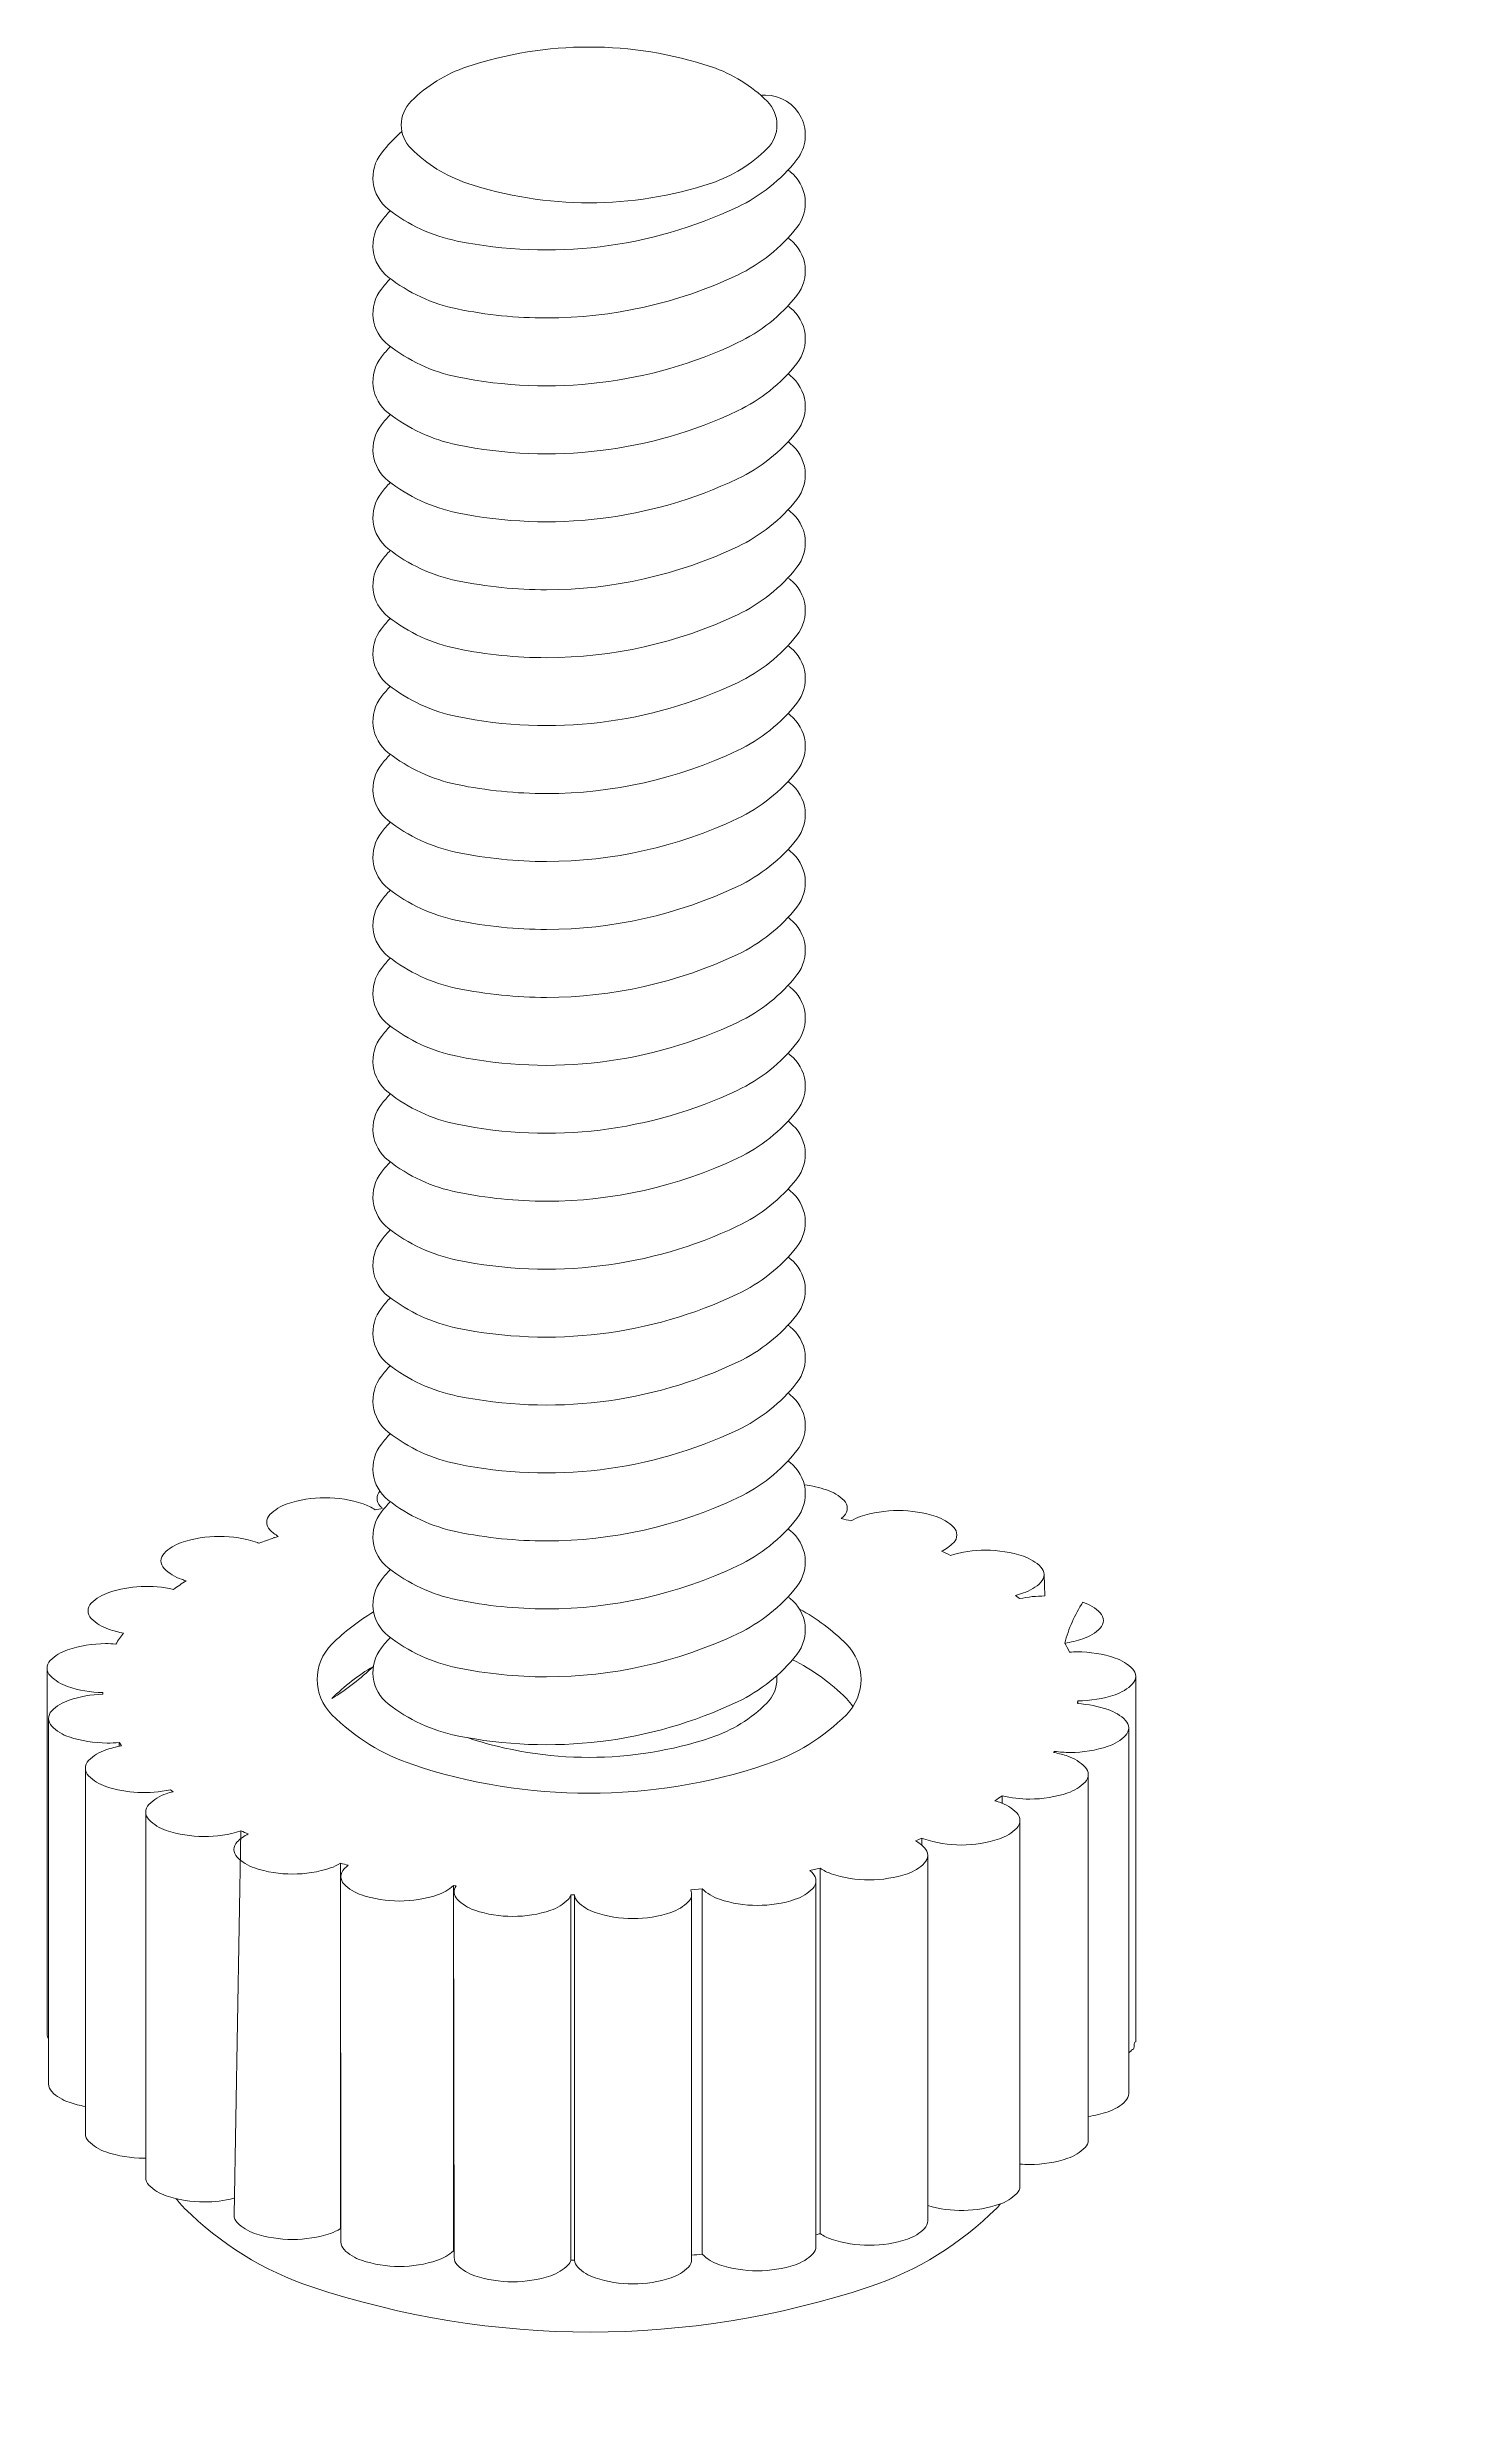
# Model space of a CAD drawing. Header units: metres. Extents: x -27.1 to 47.9, y -10.7 to 6.6.
# Drawn here: x 14.163 to 14.494, y 4.007 to 4.556 of the extents above; entities that cross this region are included whole.
import ezdxf

# ---------------------------------------------------------------- set-up
doc = ezdxf.new("R2010")
doc.units = ezdxf.units.M
doc.header["$MEASUREMENT"] = 0
doc.layers.add('PDF_Working_Num_Penna__7_Num_Penna__7_Num_Penna__7_Num_Penna__7_Num_Penna__7_Num_Penna__7', color=7, linetype='Continuous', lineweight=18)
doc.styles.add('GENERATED_STYLE_1', font='Arial')

msp = doc.modelspace()

# ---------------------------------------------------------------- linework, layer by layer
at = {"layer": 'PDF_Working_Num_Penna__7_Num_Penna__7_Num_Penna__7_Num_Penna__7_Num_Penna__7_Num_Penna__7', "color": 7, "linetype": 'Continuous', "lineweight": 18, "flags": 128}
for points in [[(14.3315588044501, 4.543648976852843, 0.1156679228690336), (14.31853206009032, 4.551699776195441, 0.1624547255730427), (14.26137682327574, 4.551708740785312, 0.1164704326658293), (14.24834410252272, 4.543648976852847, 0.4135318682360583), (14.24834410252271, 4.532595039903796, 0.1160555497996833), (14.26137682327574, 4.524540654725249, 0.162095154133222), (14.31853206009032, 4.524540654725249, 0.1163791243043899), (14.33156059736807, 4.53259683282177, 0.4138551534823044)], [(14.40108099181003, 4.183188794572847, 0.03925275133629212), (14.40532363337585, 4.184256776046031, 0.1186436187225889), (14.40939176425886, 4.18676626357031, 0.4146158389154948), (14.4093948011825, 4.190304866762288, 0.1182609951769617), (14.40532184045786, 4.192825131043771, 0.08031868058844267)], [(14.23953728943441, 4.177790318553126, 0.06325732553754673), (14.22983760319505, 4.170289945028562, 0.05252153277333597)], [(14.20860467326827, 4.139363902894978, 0.004503125832895429), (14.21028583268856, 4.138640161672804, 0.07827996953262448), (14.20770403080605, 4.136757597800043, 0.4129506509512985), (14.20769276199259, 4.133220713099742, 0.1157971205469981), (14.21177574752495, 4.130684386982814, 0.1616569603325172), (14.22949624112012, 4.13068722430361, 0.06720782497608518), (14.23183312090012, 4.131800179601982), (14.23183312090012, 4.046379590927251, -0.06399468482227315), (14.22952204963163, 4.045264993586744, -0.1613287904426231), (14.21177395460698, 4.045264993586744, -0.1173120992105677), (14.20770582372397, 4.047791812651442, -0.197720967560968), (14.20697072735463, 4.049566203806378)], [(14.23183312090012, 4.131794203208738, 0.005139572355867116), (14.23367743585605, 4.131318482306303, 0.03360899114912357), (14.23268535457716, 4.130451905285479, 0.4141138726412026), (14.23267929090931, 4.126910358678114, 0.115378165612376), (14.23675527837808, 4.124384670861499, 0.1616163433178978), (14.25449467810496, 4.124386256979502, 0.1044276291276035), (14.25823682626393, 4.126582788297636), (14.25823682626393, 4.041156223229655, -0.105321222809906), (14.25450158048476, 4.038967668022724, -0.1611145467086796), (14.23675348546012, 4.038967668022724, -0.1153781655866153), (14.23268535457709, 4.041483131940253, -0.1988551860558963), (14.23195025820775, 4.043257523095185)], [(14.25823682626394, 4.126582190658312, 0.01529944916866358), (14.25884940657172, 4.126494935316906, 0.3609612516888955), (14.25913367238258, 4.123378991569898, 0.1169231774695982), (14.26322293114963, 4.120795249077531, 0.1611551634825442), (14.2809987445581, 4.120789121115796, 0.1171978126705854), (14.2850391570573, 4.123314896470352, 0.1339887887671859), (14.28568520516727, 4.124419931581667), (14.28568520516727, 4.038999342906929, -0.1310327081805631), (14.28503736413933, 4.037887733763049, -0.1148854028694466), (14.28096923325632, 4.035372269845523, -0.1611551634827711), (14.26322113823166, 4.03537226984552, -0.1160509450308165), (14.25914703095541, 4.037887733763049, -0.1978222027043364), (14.25841193458606, 4.039662124917988)]]:
    msp.add_lwpolyline(points, format="xyb", close=True, dxfattribs=at)
for points in [[(14.24620216318309, 4.536621933673405, 0.04585272978427485), (14.24141626747116, 4.531538413577785, 0.4148095701755851), (14.24300419515681, 4.518447721810264, 0.116282178646465), (14.25912969941498, 4.51099754998896, 0.1622640474218998), (14.32460766146489, 4.518931809663242, 0.1165642204405839), (14.33848604186232, 4.530015030939207, 0.6254977192658435), (14.33115630369145, 4.545074534186149, 0.02557328638463496), (14.33008920935075, 4.545039683561285)], [(14.24348290425587, 4.518085552379514, 0.01817778876432503), (14.24141507219251, 4.51566511311461, 0.4148083227908441), (14.24301011817908, 4.502578416189151, 0.1165276427602771), (14.25912850413634, 4.495120663689849, 0.05014516344918805), (14.27996938266615, 4.493004422841188, 0.1108544625896364), (14.32460706382557, 4.503038787102365, 0.1163181472162628), (14.33848484658369, 4.514134558804126, 0.415157237534364), (14.33689911391874, 4.527188892394803)], [(14.24348290425587, 4.502196115654583, 0.02092137711926269), (14.24141626747117, 4.499771492914401, 0.4150807613447403), (14.24300588024101, 4.486709300062748, 0.1162658110128352), (14.25912850413633, 4.479227641128938, 0.1622166685097443), (14.32455310075198, 4.487161056893739, 0.1161210697465103), (14.33848484658366, 4.498251098472458, 0.4153824127462758), (14.33689627903317, 4.511310045157198, 0.01612998852611655), (14.33642060035641, 4.511709936064146)], [(14.24348290425586, 4.48631265532289, 0.0191177121008848), (14.24141626747116, 4.483896399533257, 0.4146266255964124), (14.24301384204613, 4.470803483595794, 0.1160694187541545), (14.25912850413634, 4.463347168993894, 0.1622951352644209), (14.32459363764556, 4.471260694716736, 0.116342563352674), (14.33848484658366, 4.482364649944141, 0.4151633497471826), (14.33691539666453, 4.495393877741392, -0.001408117394606649), (14.33642060035627, 4.495831854486194)], [(14.24348290425586, 4.470432183187823, 0.02003485343258574), (14.24141626747117, 4.468009951004943, 0.4149423774254761), (14.24301347440439, 4.454927805371262, 0.1167567585989878), (14.25912850413634, 4.447472673252053, 0.162343588285321), (14.32461143078041, 4.45538565767665, 0.1161210697459172), (14.33848484658368, 4.466484177809063, 0.4152034247044623), (14.3369007467318, 4.479542029625472)], [(14.24348290425587, 4.454557687446004, 0.01904144288274684), (14.24141626747116, 4.452123502476629, 0.4153970947304778), (14.24300551358543, 4.439072051340277, 0.1167237849329616), (14.25912850413633, 4.431585627084397, 0.05014516344871325), (14.27996938266615, 4.429472972071748, 0.1108480998556763), (14.32460706382557, 4.439519289119387, 0.1165642204430615), (14.33848484658369, 4.450603108034661, 0.4153348396422081), (14.33689188148323, 4.463669667644218)], [(14.24348290425587, 4.438665262524443, 0.01822343018166084), (14.24141626747116, 4.436254983128057, 0.4137251489582769), (14.24301882165939, 4.42312310538235, 0.1165276427596211), (14.25912850413634, 4.415708740785314, 0.0499336012475594), (14.27996938266615, 4.413595488133291, 0.1108544625897654), (14.32460706382557, 4.423629852394456, 0.1163669738695729), (14.33848484658366, 4.434719647702996, 0.4144404791481318), (14.33690878518878, 4.447779811907706)], [(14.24348290425587, 4.422793157339923, 0.01909227824807402), (14.24141626747116, 4.420370925157043, 0.4144887296070507), (14.2430214426043, 4.407258034847616, 0.1169527757675746), (14.25912850413634, 4.399824682814296, 0.1623125026760447), (14.32460001559869, 4.407741227394878, 0.1163181472171901), (14.33848484658369, 4.418845151961156, 0.4156568066074126), (14.33690591289368, 4.431878175383391, 0.01039634762790607), (14.33642060035626, 4.432303391913342)], [(14.24348290425587, 4.406906708811605, 0.01909227824364992), (14.24141626747116, 4.404487464825352, 0.4146243974391755), (14.24301930881109, 4.39138328047616, 0.1162658110132664), (14.25912850413634, 4.383935246089345, 0.05014651553056189), (14.27996938266615, 4.381833946223829, 0.110946862472072), (14.32460706382557, 4.391874286878239, 0.116342563352203), (14.33848484658368, 4.402958703432857, 0.4147571406144853), (14.33691187956149, 4.416004862779048, 0.01039634760121581), (14.3364206003563, 4.416422919778325)], [(14.24348290425586, 4.391020260283296, 0.01914315614216873), (14.24141626747116, 4.388604004493669, 0.4146297247358596), (14.24300564812149, 4.375527973087828, 0.116298529483248), (14.25912850413633, 4.368057762150895, 0.0501451634493486), (14.27996938266615, 4.365950485892147, 0.1108544625895883), (14.32460706382557, 4.375984850153302, 0.1163425633527888), (14.33848484658364, 4.38707225490456, 0.4148893721076663), (14.33690580044574, 4.400129730820636)], [(14.24348290425586, 4.375154131492022, 0.01904144289286048), (14.24141626747116, 4.372717555965349, 0.4150794664689203), (14.24300863408783, 4.359649648481287, 0.1164947966851256), (14.25912850413634, 4.352176692376545, 0.05014651553108145), (14.27996938266615, 4.350070013757072, 0.1109500475637983), (14.32460706382557, 4.360104378018232, 0.1163425633539149), (14.33848484658365, 4.371197161523413, 0.4154732050348889), (14.33689946169531, 4.384243818921939, 0.01637699903020627), (14.33642060035625, 4.384655401475556)], [(14.24348290425587, 4.359264694767088, 0.01817778877662526), (14.24141626747116, 4.356834095633663, 0.4149480632866888), (14.24299978957703, 4.343780203069212, 0.1164947966857067), (14.25912850413634, 4.336293232044838, 0.05014516344896166), (14.27996938266615, 4.334183565228763, 0.1108544625895712), (14.32460706382558, 4.344217929489922, 0.1165642204432037), (14.33848484658366, 4.355310712995088, 0.4148850349975525), (14.33689489061738, 4.368385323478532, 0.01039634760158691), (14.33642060035626, 4.36878090573375)], [(14.24348290425586, 4.343384222632018, 0.01909227825189047), (14.24141626747116, 4.340961990449138, 0.4143520978905366), (14.2430263015183, 4.327834791529011, 0.1167567585976378), (14.25912850413634, 4.320418736303019, 0.1624157225252249), (14.32464380560248, 4.328332269278839, 0.1163425633513462), (14.33848484658368, 4.339433229056631, 0.4151585130778704), (14.33690186751964, 4.35248183886462)], [(14.24348290425587, 4.327497774103708, 0.01909227824746643), (14.24141626747116, 4.325075541920828, 0.4147636037870018), (14.24300899877839, 4.311996891191921, 0.1164947966857719), (14.25912850413634, 4.304526311381462, 0.1622714473999465), (14.32457907006305, 4.312450693905304, 0.1163181472149974), (14.33848484658366, 4.323552756921586, 0.4155242184740501), (14.33691200324889, 4.336574450803333, 0.01039634743719313), (14.33642060035628, 4.337008008677152)], [(14.24348290425587, 4.311611325575392, 0.01822343018486445), (14.24141626747116, 4.309195069785762, 0.4144927595231047), (14.24301048685561, 4.296104776716382, 0.1167567585985788), (14.25912850413634, 4.288651815639628, 0.04993226135768391), (14.27996938266615, 4.286535574790995, 0.1108512829100259), (14.32460706382557, 4.296575915445398, 0.11634256335347), (14.33848484658368, 4.307666308393248, 0.414894230003902), (14.33691667993598, 4.320701299714923, 0.01039634765076298), (14.33642060035622, 4.321132915295934)], [(14.24348290425587, 4.295733841636948, 0.02000680559642262), (14.24141626747116, 4.293308621257444, 0.4150794664793815), (14.24300863408705, 4.280240713775725, 0.1167237849325523), (14.25912850413634, 4.272764769471993, 0.1622403624999515), (14.32456765551719, 4.280684345502137, 0.1161454041840346), (14.33848484658368, 4.291782250422233, 0.4148835815438411), (14.33688946413822, 4.304864971912505)], [(14.24348290425587, 4.279855760059177, 0.01726333092690507), (14.24141626747116, 4.2774335278763, 0.4146227539628088), (14.24302480944745, 4.264318008898608, 0.1169361999055918), (14.25912850413634, 4.2568813091403, 0.1622714474003852), (14.3245790700628, 4.264806289303411, 0.1163425633542077), (14.33848484658366, 4.275901778287195, 0.415019096907504), (14.33689153691223, 4.288979007181985, 0.01039634763752905), (14.33642060035627, 4.289368982829241)], [(14.24348290425587, 4.263969311530867, 0.01728353670411514), (14.24141626747116, 4.261553055741234, 0.4143101719475188), (14.24301695840279, 4.248443670336249, 0.1167402801793247), (14.25912850413634, 4.24100382520187, 0.1623672683982785), (14.32462601147267, 4.248908934415207, 0.116145404185324), (14.33848484658366, 4.260015329758875, 0.4145698360841419), (14.3368945408687, 4.273100630358196)], [(14.24348290425586, 4.24808286300255, 0.01911771209552935), (14.24141626747116, 4.245669595409547, 0.4144861092479851), (14.24302967291734, 4.232539764263437, 0.1165276427578956), (14.25912850413634, 4.225123353066786, 0.1622640474215044), (14.32458222044853, 4.23302848784409, 0.1163181472156207), (14.33848484658366, 4.244140834017058, 0.4157941443660778), (14.33691071649851, 4.257159747583589, 0.01039634747875706), (14.33642060035626, 4.257599073969227)], [(14.24348290425587, 4.23220239086749, 0.01820060861910286), (14.24141626747116, 4.22978015868461, 0.4144938918525444), (14.24300774630177, 4.216695534859303, 0.1162821786464086), (14.25912850413633, 4.209236904538466, 0.05014516344880383), (14.27996938266615, 4.207126640083091, 0.110851282909664), (14.32460706382557, 4.217166980737515, 0.1165642204397071), (14.33848484658368, 4.228253787849402, 0.4150709280022666), (14.33690949115778, 4.241298591119614, 0.01039634753738963), (14.3364206003563, 4.241720992391491)], [(14.24348290425587, 4.216315942339174, 0.02095203893006188), (14.24141626747116, 4.213899686549547, 0.4144959035613961), (14.24300229979278, 4.20082627511105, 0.1162985294824243), (14.25912850413634, 4.193356432403425, 0.05014516344832835), (14.27996938266615, 4.191246167948024, 0.1109500475635582), (14.32460706382557, 4.201280532209195, 0.1163425633504226), (14.33848484658369, 4.212373315714329, 0.4148864142599706), (14.33689764243348, 4.225442200154804, -0.001317987022438725), (14.33642060035626, 4.225843508453016)], [(14.39624848023077, 4.199250351423293), (14.39644868940453, 4.194264844176915, 0.05233104754835478), (14.39055178218804, 4.193634932328719), (14.38957165369558, 4.19441186345078, 0.0189415051259759), (14.39144525297841, 4.194960496350829, 0.1167835145499588), (14.3955127862221, 4.197475960268354, 0.4136128972707964), (14.3955127862221, 4.201018766184985, 0.1156821669280979), (14.39144525297841, 4.203534230102504, 0.0808278233022671), (14.3825703090071, 4.204962588088462, 0.0753423574342576), (14.37436233052212, 4.203747587341416, 0.01123724638847897), (14.37226700704983, 4.204724727637247, 0.08721567125598692), (14.37513268761161, 4.206744150915297, 0.4139451591255405), (14.37513268761161, 4.21030130017572, 0.1170479276711265), (14.3710645567286, 4.212819752289866, 0.1603250618266183), (14.35331646170395, 4.212813775896622, 0.05673034309975756), (14.35113926164418, 4.211801374880638, -0.001841635891900408), (14.34886345109585, 4.212396623647999, 0.02852928739277506), (14.34952264727096, 4.213000837005241, 0.4110187457680248), (14.34952471029414, 4.216572798956674, 0.1158336602312383), (14.34545272347, 4.219059106839472, 0.04863947701125217), (14.34022576993643, 4.220266338275218)], [(14.24113657226722, 4.218819453470205, 0.4101033730126233), (14.24113657226722, 4.215265292406405, 0.01276815249563086), (14.24168520516727, 4.214757298980443, 0.001928951316376899), (14.23994607473248, 4.2143783956486, 0.07758047590401064), (14.23718498105256, 4.215788824454927, 0.1613885657582969), (14.2193559521089, 4.21579091833072, 0.1167835145738227), (14.21536098583373, 4.213271567619225, 0.411685381339448), (14.21535726703351, 4.209712841300862, 0.05762155460027485), (14.21732363337591, 4.208188047523807)], [(14.212462435109, 4.206744150915297, 0.1611550938232082), (14.19466162240078, 4.2067441509153, 0.1170742101870547), (14.19063843989002, 4.204222112965292, 0.4121889671147223), (14.19063168918998, 4.200678132001235, 0.1161259494085806), (14.19471673064161, 4.198164440770285, 0.008922112728075636), (14.19577216168901, 4.197830360387877, 0.01077662612387568), (14.19283058093299, 4.195794203208735, 0.1367266302862137), (14.17774575575757, 4.195080433032727, 0.1177683549080873), (14.17360213330116, 4.192549619315086, 0.4141138724361194), (14.17359846019076, 4.189014646741403, 0.1175401575998432), (14.17767444765942, 4.18649493531693, 0.03441644587269211), (14.18118617633117, 4.185577558953538, 0.03747785747538454), (14.17934484957188, 4.183011893332742, 0.02430204867319692), (14.17696265922374, 4.183121261329203, 0.08026600543061915), (14.16808173885918, 4.181680950556723, 0.1171196071333921), (14.16401301033683, 4.179160705524607, 0.4151196443038294), (14.1640093418166, 4.175634833597202, 0.1153781656294409), (14.16808532469515, 4.173103033329817, 0.07437258674884496), (14.17628254567228, 4.171672284786539, -0.01312966589660136), (14.17629509609826, 4.171315494109682, 0.07089184358423414), (14.1684480917652, 4.169901479467531, 0.1157579932508673), (14.16437517976755, 4.167383624992739, 0.4141130482891186), (14.16437697268706, 4.163834001862065, 0.116023710144784), (14.16844689648657, 4.161313402372099, 0.07983494498644314), (14.17732004753989, 4.159882653828796, 0.02390610675759796), (14.18013492875908, 4.160015927398192), (14.18013492875908, 4.159137397590933)], [(14.24348290425587, 4.200443837154653, 0.01997877685238092), (14.24141626747116, 4.198010249824606, 0.4151268141472053), (14.24300425338833, 4.184952870482503, 0.1167237849344114), (14.25912850413634, 4.17747536262904, 0.05014651553060134), (14.27996938266615, 4.175365695812951, 0.1109468624719072), (14.32460706382557, 4.185406036467368, 0.1163425633539107), (14.33848484658368, 4.19649284357927, 0.4153362197110464), (14.33689464416593, 4.209553652394975, 0.01039634762470037), (14.33642060035628, 4.209957059924731)], [(14.24348290425587, 4.184560376822962, 0.01726333091739729), (14.24141626747116, 4.182138144640082, 0.414622753943906), (14.24300419515681, 4.169047452872566, 0.1167402801796546), (14.25912969941498, 4.161594292854638, 0.1623672683980527), (14.32460766146489, 4.169520185578379, 0.1161454041821778), (14.33848604186232, 4.180609383247583, 0.4148431115104458), (14.33690416488779, 4.193663364379214, 0.01044859303362279), (14.33642060035631, 4.194070611396446)], [(14.23959585808823, 4.190536770069636, 0.06337466958071465), (14.22983700555574, 4.182990378317062, 0.413987190827259), (14.22983700555574, 4.166508681021377, 0.1164596817552938), (14.24872957988712, 4.154836187371296, 0.1621411450444285), (14.33117332708569, 4.154836187371296, 0.1164596817564825), (14.35006530377776, 4.166508681021377, 0.4141491050572347), (14.35006428627769, 4.182990818735775, 0.07159388676836112), (14.33911655134985, 4.191201942638008)], [(14.4153042100978, 4.161646885115208, 0.4128542635136058), (14.4153042100978, 4.165189691031835, 0.1140886930432213), (14.41123607921478, 4.167699178556117, 0.06652809343936814), (14.40412178069394, 4.169094068739892), (14.40412178069394, 4.16974190976783, 0.07897837282077468), (14.41285866998125, 4.171183415818928, 0.1177683549290584), (14.41692620322494, 4.17370186793308, 0.4152903289276898), (14.41693328132507, 4.17722497147219, 0.1150016195704166), (14.41285627942395, 4.179763723603157, 0.08089890177476201), (14.40398372600993, 4.181191483949807, 0.01773707310116759), (14.40220873721568, 4.181137696410554, 0.02478562195335405), (14.40108338236733, 4.183195966244751)], [(14.16364426687331, 4.090670043638916, -0.135342043838754), (14.16327970688548, 4.091966920973565), (14.16327970688548, 4.177381533255057)], [(14.26147005501039, 4.161147856279109, 0.1619623773117912), (14.31843285196243, 4.161147856279109, 0.1159964461386525), (14.33148828300979, 4.169225549391318, 0.1989449511689841), (14.33384895834225, 4.174909099368902, 0.01907730070548639), (14.33381907637609, 4.175632242951762)], [(14.35159466280958, 4.168399611844628, 0.05501476797576567), (14.35006470613843, 4.170288152110573, 0.08060154406388276), (14.33746706681376, 4.179368684009565)], [(14.17224011328023, 4.074928821466653, -0.03523376110524872), (14.16844689648661, 4.075898790090689, -0.1168950519710571), (14.16437697268573, 4.078414254008244, -0.1991741237773989), (14.16364187631623, 4.08019521919559), (14.16364187631623, 4.165615807870325)], [(14.18013492875907, 4.160021306152111, 0.01679430437021325), (14.18070686959278, 4.159256925455865, 0.0327062423100415), (14.17704334053257, 4.158294726143155, 0.1160639091959215), (14.17297222145299, 4.155781055143547, 0.4157916940642497), (14.17297603835959, 4.152237910924957, 0.1164789862452304), (14.17704393817187, 4.149719797112764, 0.1363250310261135), (14.19209966803892, 4.148967369203061), (14.19272718932983, 4.148513163316314, 0.0172050564914158), (14.19115240970933, 4.14803445421724, 0.1163555903359875), (14.18707830243301, 4.145514806824516, 0.4102676151734666), (14.18707464488818, 4.141975797091054, 0.1151806656584999), (14.19115659318462, 4.139450560597095, 0.1585859444086411), (14.20860467326827, 4.139362707616329), (14.20860467326827, 4.137557836855831)], [(14.38644898822419, 4.145836336781128), (14.38644898822419, 4.147549171085626, 0.0589742886336523), (14.39290946932385, 4.146790169143299, 0.08081076975627877), (14.40178680385247, 4.148229284637098, 0.1159865477094473), (14.40585493473547, 4.15074474855462, 0.4107680291619734), (14.40585493473548, 4.154284566274627, 0.117197812673917), (14.40178680385247, 4.156808994782019, 0.0321024993989499), (14.39870537549447, 4.157643299279258), (14.39870537549447, 4.157930166155105, 0.02957455588703269), (14.40235695176819, 4.157687524589257, 0.0801950043961048), (14.41123787213274, 4.159121858968509, 0.1159090311284075), (14.41530600301577, 4.161645092197227)], [(14.40658465235089, 4.072584880035272, 0.041598024149141), (14.41123607921478, 4.073705453769022, 0.1167049657099038), (14.4153042100978, 4.076220917686548, 0.1970241321072373), (14.41603930646713, 4.078000687595408), (14.41603930646713, 4.163421276270147)], [(14.18635336593225, 4.062868459894883, -0.01027204563601577), (14.18591708922524, 4.062862483501589, -0.0808021420029538), (14.17704393817195, 4.064302196634855, -0.1164789862528354), (14.17297401437104, 4.066811684159116, -0.1982867212024818), (14.17223891800157, 4.068592649346495), (14.17223891800157, 4.154013238021229)], [(14.36807636010526, 4.137496280005394, 0.1627737883820259), (14.38582445512991, 4.137496280005394, 0.1158336602564198), (14.38989258601293, 4.140002779333046, 0.4146158390114575), (14.38989562293623, 4.143541382523385, 0.1168950519615908), (14.3858226622119, 4.146070611396287, 0.007703513055037119), (14.38476663352526, 4.146401703582279, 0.006140229910722512), (14.38644779294554, 4.147537815938464)], [(14.39062768238226, 4.061472374432408, 0.02164139416137887), (14.3929106646025, 4.06137077574721, 0.0812941278876123), (14.40178680385247, 4.062814672355611, 0.116783514560932), (14.40585493473547, 4.065330136273132, 0.1987123598161893), (14.40658465235089, 4.067098551034828), (14.40658465235089, 4.152513163316311)], [(14.20696773915801, 4.053463409842528, -0.06149226709765965), (14.20002317020537, 4.052602809214952, -0.07981636471121414), (14.19115659318463, 4.054029971922406, -0.115900454786406), (14.18708009535135, 4.056551412233389, -0.1972514093967769), (14.18635097537494, 4.058332377420601), (14.18635097537494, 4.143746989702088)], [(14.34394906292911, 4.130624025411039, 0.06875029699849473), (14.3465308648117, 4.129333124469834, 0.1619849544484879), (14.36431180159937, 4.129342686699066, 0.1177683549013758), (14.36834709071932, 4.131858748255819, 0.4146174990776138), (14.36835377353484, 4.135382197317413, 0.06604020276759083), (14.36619319859326, 4.137056417462479, 0.01298563083286471), (14.3677088119206, 4.137616405509648), (14.3677088119206, 4.135984850153311)], [(14.3690803941707, 4.051760735406559, 0.1526555491839248), (14.38582445512991, 4.052075691330656, 0.116555845430407), (14.38989258601293, 4.054576811904393, 0.1974010749274213), (14.39062768238226, 4.056359570009874), (14.39062768238226, 4.141780158684604)], [(14.31636083642381, 4.125835141502478, 0.1131662264920751), (14.32039490186531, 4.123354938305103, 0.1608269404446251), (14.33813323116588, 4.123351215579603, 0.1163247957263801), (14.34221172541235, 4.125882952648401, 0.4121889670916243), (14.34221907375216, 4.129426335970281, 0.02386556258189115), (14.34151547559906, 4.130055072773957), (14.34394906292911, 4.130621037214415), (14.34394906292911, 4.04520044853968, 0.0688692343359272), (14.34653086481167, 4.043921500384882, 0.1614832112735358), (14.36436742795345, 4.04391970746689, 0.1161748407067526), (14.36834709071939, 4.046435769023712, 0.1991741235101865), (14.3690803941707, 4.048203586146136), (14.3690803941707, 4.133630151214117)], [(14.31389796476685, 4.04015218916421, 0.003589348963831884), (14.3163608364238, 4.040420529220991), (14.31636501989908, 4.125836336781127), (14.31369924366116, 4.12557955404472, -0.302732249537353), (14.3131646613155, 4.12281287943761, -0.1156821669032317), (14.30908045146145, 4.120294948887697, -0.1616028362971842), (14.29134245901458, 4.120296220241485, -0.1155016961164632), (14.28727791396747, 4.122800926651109, -0.1791765747573472), (14.28654879399141, 4.124399611844628), (14.28654879399141, 4.03898499956314, 0.1807815155533181), (14.28727851160683, 4.037388704926953, 0.1147781180109046), (14.29134066609659, 4.034876229206048, 0.1607730854129747), (14.3090947375145, 4.034876229206048, 0.115606182507801), (14.31316227075818, 4.03738870492695, 0.1974010753627575), (14.31389796476685, 4.039166084278512), (14.31389796476685, 4.124592649346489)], [(14.3163608364238, 4.040420529220991, 0.1147786429895947), (14.32039370658666, 4.037940326023619, 0.161483281041449), (14.33814180161131, 4.037940326023619, 0.11719781266843), (14.34220993249432, 4.040455789941148, 0.1979140248890638), (14.34294502886367, 4.04222719289946), (14.34294502886367, 4.127653757967444)], [(14.19348858182945, 4.053371373386535, 0.04112817902687556), (14.1953502283258, 4.051191782769474, 0.1164156038473299), (14.22518019993792, 4.032760585996722, 0.1623476344094839), (14.35535321652241, 4.032760585996725, 0.1165489613493767), (14.38518856688847, 4.051191782769474, 0.01913633030203112), (14.38608502587546, 4.052165934868685)]]:
    msp.add_lwpolyline(points, format="xyb", dxfattribs=at)
msp.add_lwpolyline([(14.41766189723361, 4.090058658609905), (14.41766189723361, 4.175473270891392)], dxfattribs=at)
at = {"layer": 'PDF_Working_Num_Penna__7_Num_Penna__7_Num_Penna__7_Num_Penna__7_Num_Penna__7_Num_Penna__7', "color": 7, "linetype": 'Continuous', "lineweight": 18}
for centre, radius, start, end in [((14.24825814821556, 4.11297436563914), 0.1001189504780058, 108.6093202173429, 110.7232716419172), ((14.39300812252109, 4.170954381217883), 0.01118164311049163, 350.4230532050444, 353.7626213809056), ((14.28697645628345, 4.165739593667625), 0.04133684640514623, 268.2099438462053, 269.4030773036793), ((14.41076856434303, 4.094245350576447), 0.00856780864843465, 307.9649802138107, 315.9238328731917)]:
    msp.add_arc(centre, radius, start, end, dxfattribs=at)
for points in [[(14.33689871181601, 4.527225250571654), (14.33709845214132, 4.527225250571654), (14.3362124536386, 4.527595786952941), (14.33642060035628, 4.527595786952941)], [(14.33689871181601, 4.479583834166454), (14.33709845214132, 4.479583834166454), (14.33621617625497, 4.4799483941545), (14.33642060035629, 4.4799483941545)], [(14.33689871181601, 4.463702764392062), (14.33709845214132, 4.463702764392062), (14.33621617625495, 4.464073300773345), (14.33642060035628, 4.464073300773345)], [(14.33689871181601, 4.447816315863752), (14.33709845214132, 4.447816315863752), (14.33621617625497, 4.448186852245035), (14.33642060035629, 4.448186852245035)], [(14.33689871181601, 4.400177290015852), (14.33709845214132, 4.400177290015852), (14.3362124536386, 4.400547826397149), (14.33642060035629, 4.400547826397149)], [(14.33689871181601, 4.352523920824159), (14.33709845214132, 4.352523920824159), (14.33621617625495, 4.352894457205452), (14.33642060035628, 4.352894457205452)], [(14.33689871181601, 4.304881906779638), (14.33709845214132, 4.304881906779638), (14.33621617625494, 4.305252443160936), (14.33642060035626, 4.305252443160936)], [(14.33689871181601, 4.273111997919634), (14.33710226043535, 4.273111997919634), (14.33621617625495, 4.273488510694177), (14.33642060035627, 4.273488510694177)], [(14.21732423101516, 4.208191633359641), (14.21769089138631, 4.208191633359641), (14.21594722845577, 4.207850978944569), (14.21630824416321, 4.207850978944569)], [(14.21282998329366, 4.206615658460491), (14.21296227639764, 4.206615658460491), (14.21233043431325, 4.20673518632543), (14.21245944691235, 4.20673518632543)], [(14.39848365130502, 4.157689915146585), (14.39859385055149, 4.157689915146585), (14.39859490320219, 4.157922994483185), (14.39870477785515, 4.157922994483185)], [(14.3677088119206, 4.137618796066946), (14.36784311465511, 4.137618796066946), (14.36794451472444, 4.137493291808772), (14.36807934830189, 4.137493291808772)], [(14.41692620322494, 4.088287255651593), (14.41758134787199, 4.088287255651593), (14.41699791994389, 4.090056268052606), (14.41766129959425, 4.090056268052606)], [(14.23183312090012, 4.046379590927251), (14.2318732117648, 4.046379590927251), (14.23190913996548, 4.046337756174518), (14.23195264876504, 4.046337756174518)], [(14.34294502886367, 4.044961392809809), (14.34329150507561, 4.044961392809809), (14.34359966108283, 4.04519447214644), (14.34394906292911, 4.04519447214644)], [(14.25823682626393, 4.041156223229655), (14.25829688827273, 4.041156223229655), (14.25835517056976, 4.041132317656663), (14.25841611806132, 4.041132317656663)], [(14.28568520516727, 4.038999342906929), (14.2859720720431, 4.038999342906929), (14.28625893891894, 4.038987390120438), (14.28654580579479, 4.038987390120438)]]:
    msp.add_open_spline(points, degree=3, dxfattribs=at)

# ---------------------------------------------------------------- texts
at = {"layer": 'PDF_Working_Num_Penna__7_Num_Penna__7_Num_Penna__7_Num_Penna__7_Num_Penna__7_Num_Penna__7', "color": 7, "linetype": 'Continuous', "lineweight": 18, "insert": (14.49437220065745, 4.007017869725997), "char_height": 3.208517761093697e-06, "attachment_point": 7, "rotation": 90, "style": 'GENERATED_STYLE_1'}
msp.add_mtext('\\A1;{\\pql;\\fArial|b0|i0|c0|p34;103095}', dxfattribs=at)

doc.saveas('drawing.dxf')
